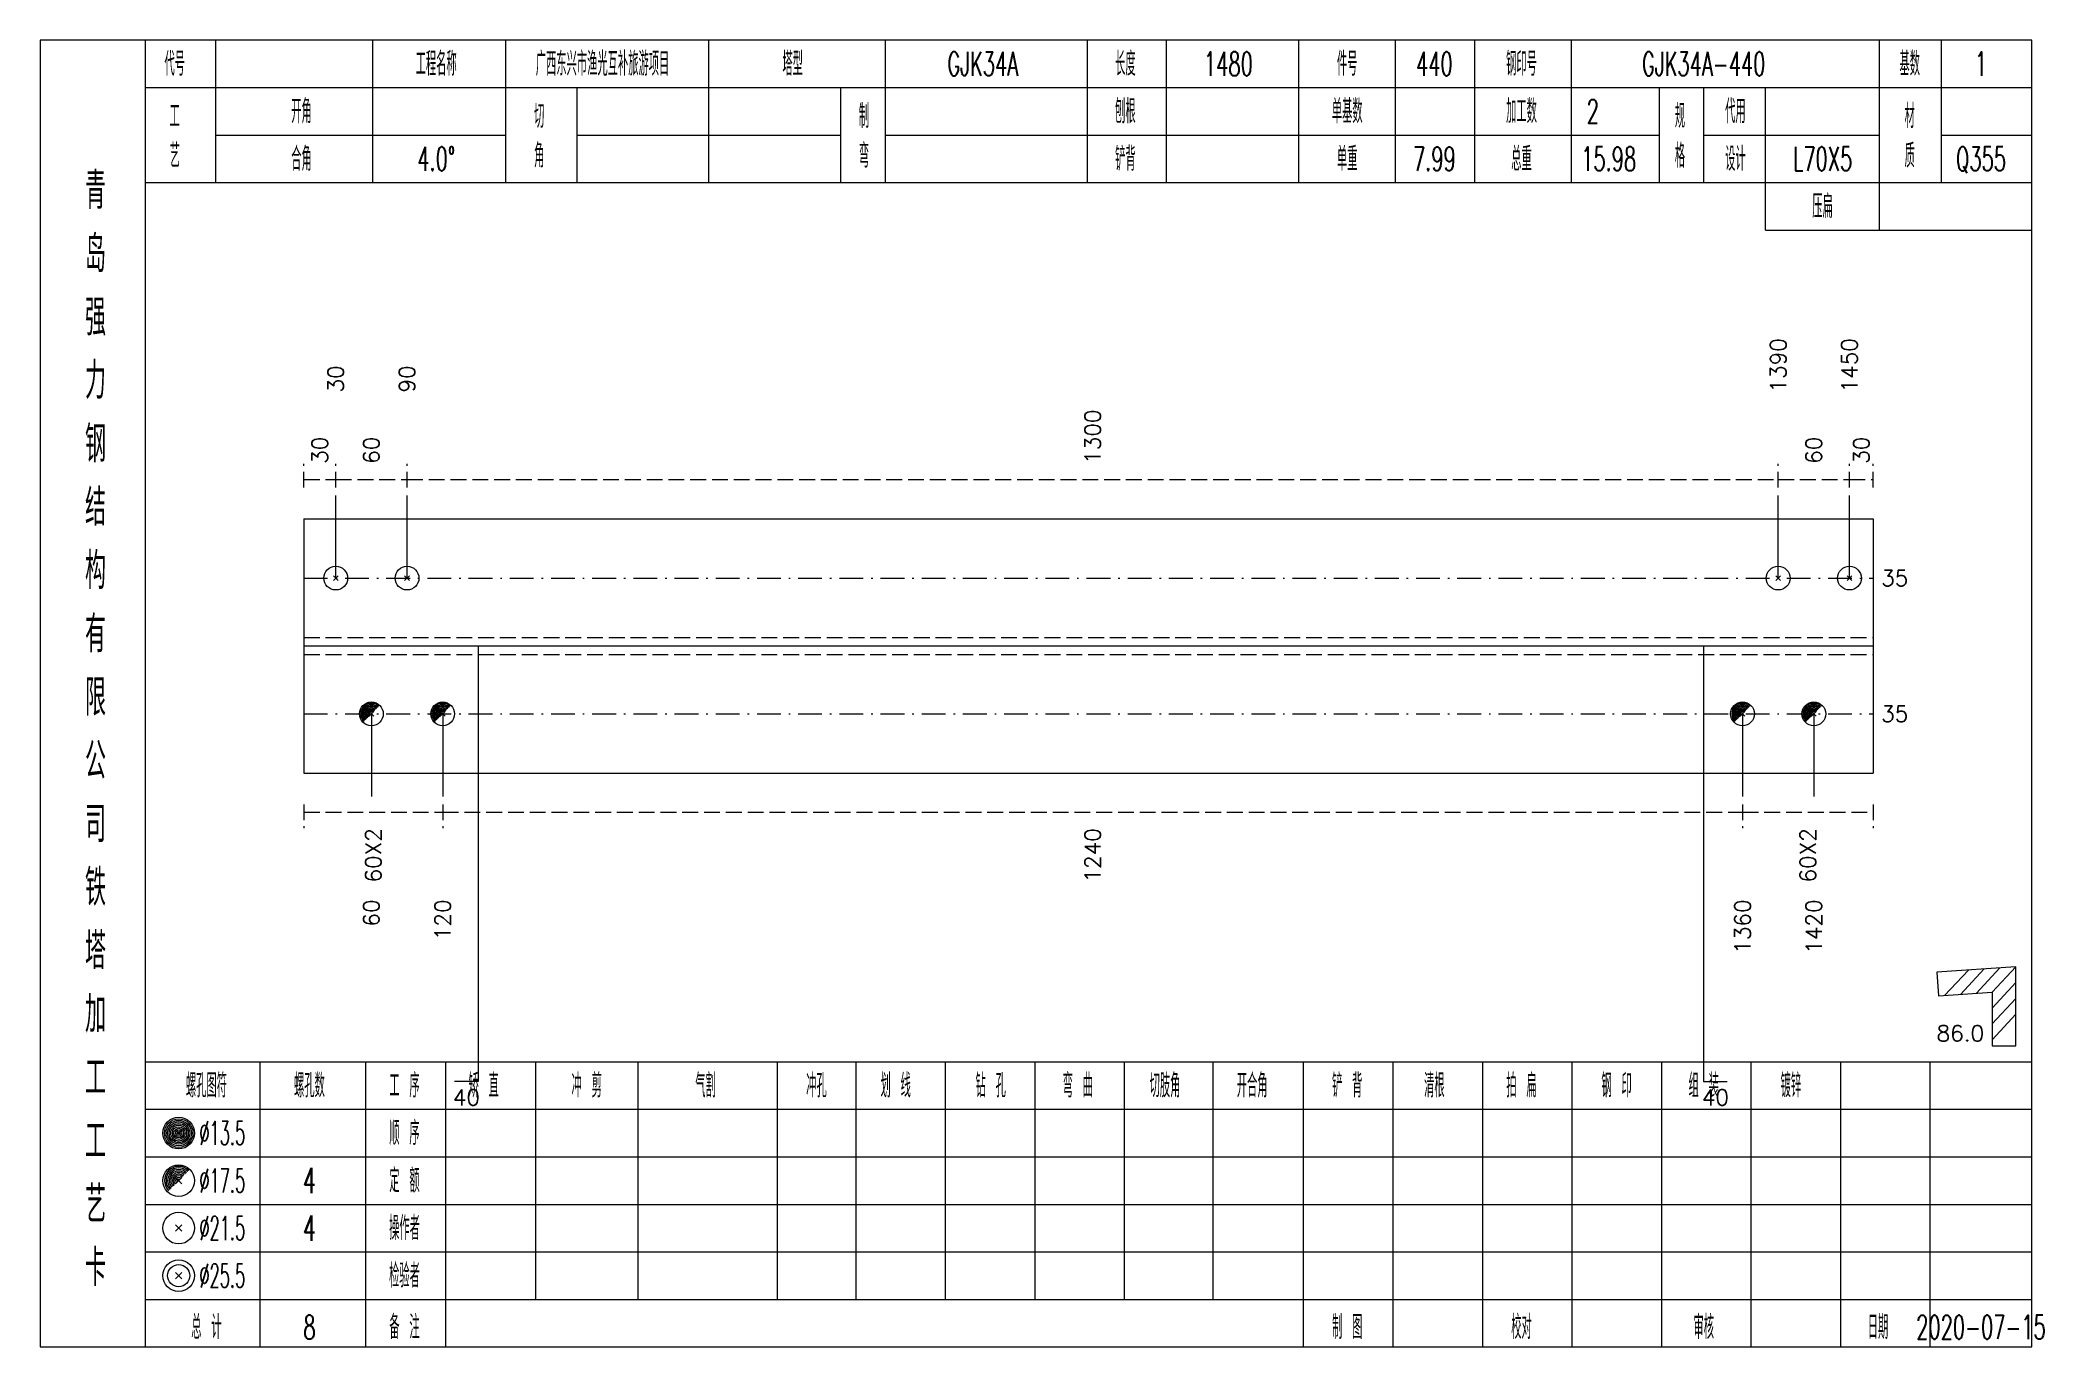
# Model space of a CAD drawing. Extents: x 0 to 2606, y -377 to 6479.
# Drawn here: x 1829.8 to 2082.7, y 4725 to 4890 of the extents above; entities that cross this region are included whole.
import ezdxf
from ezdxf.enums import TextEntityAlignment as Align

# ---------------------------------------------------------------- set-up
doc = ezdxf.new("R2010")
doc.units = 0
doc.header["$MEASUREMENT"] = 0
doc.linetypes.add('一点画线', pattern=[5.2, 3, -1, 0.2, -1])
doc.linetypes.add('虚线', pattern=[2.75, 2, -0.75])
doc.layers.get('0').update_dxf_attribs({"linetype": 'CONTINUOUS', "lineweight": 25})
for name, color, linetype, lineweight in [('1', 7, 'CONTINUOUS', 25), ('2', 7, 'CONTINUOUS', 25), ('4', 7, 'CONTINUOUS', 25)]:
    doc.layers.add(name, color=color, linetype=linetype, lineweight=lineweight)
doc.styles.get("Standard").update_dxf_attribs({"font": 'simplex.shx', "width": 0.7, "height": 3, "bigfont": 'gbhzfs.shx'})

msp = doc.modelspace()

# ---------------------------------------------------------------- texts
at = {"color": 7, "linetype": 'Continuous', "lineweight": 13}
for s, p in [('1390', (2049.2, 4845.5)), ('1450', (2058.2, 4845.5)), ('30', (1867.12, 4845.5)), ('90', (1876.12, 4845.5))]:
    msp.add_text(s, height=2, rotation=90, dxfattribs=at).set_placement(p, align=Align.MIDDLE_LEFT)
at = {"color": 8, "linetype": 'Continuous', "lineweight": 9}
for s, p in [('1300', (1962.66, 4836.5)), ('30', (1865.11, 4836.5)), ('60', (1871.62, 4836.5)), ('60', (2053.7, 4836.5)), ('30', (2059.7, 4836.5))]:
    msp.add_text(s, height=2, rotation=90, dxfattribs=at).set_placement(p, align=Align.MIDDLE_LEFT)
at = {"color": 7, "linetype": 'Continuous', "lineweight": 13}
for p in [(2062.2, 4822.07), (2062.2, 4804.93)]:
    msp.add_text('35', height=2, dxfattribs=at).set_placement(p, align=Align.MIDDLE_LEFT)
at = {"color": 8, "linetype": 'Continuous', "lineweight": 9}
for s, p in [('60X2', (1871.86, 4790.5)), ('1240', (1962.66, 4790.5)), ('60X2', (2052.95, 4790.5))]:
    msp.add_text(s, height=2, rotation=90, dxfattribs=at).set_placement(p, align=Align.MIDDLE_RIGHT)
at = {"layer": '1', "color": 7, "linetype": 'Continuous', "lineweight": 13}
for s, p in [('60', (1871.62, 4781.5)), ('120', (1880.62, 4781.5)), ('1360', (2044.7, 4781.5)), ('1420', (2053.7, 4781.5))]:
    msp.add_text(s, height=2, rotation=90, dxfattribs=at).set_placement(p, align=Align.MIDDLE_RIGHT)
at = {"layer": '2', "color": 7, "linetype": 'Continuous', "lineweight": 13}
msp.add_text('86.0', height=2, dxfattribs=at).set_placement((2075.2, 4763), align=Align.BOTTOM_RIGHT)
for p in [(1883.62, 4757.5), (2041.28, 4757.5)]:
    msp.add_text('40', height=2, dxfattribs=at).set_placement(p, align=Align.TOP_CENTER)
at = {"layer": '4', "color": 1, "linetype": 'Continuous', "lineweight": 13}
for s, height, width, p in [('代号', 3, 0.6, (1846.8, 4887)), ('工程名称', 3, 0.6, (1879.8, 4887)), ('广西东兴市渔光互补旅游项目', 3, 0.6, (1900.8, 4887)), ('塔型', 3, 0.6, (1924.8, 4887)), ('GJK34A', 3, 0.6, (1948.8, 4887)), ('长度', 3, 0.6, (1966.8, 4887)), ('1480', 3, 0.6, (1979.8, 4887)), ('件号', 3, 0.6, (1994.8, 4887)), ('440', 3, 0.6, (2005.8, 4887)), ('钢印号', 3, 0.6, (2016.8, 4887)), ('GJK34A-440', 3, 0.6, (2039.8, 4887)), ('基数', 3, 0.6, (2065.8, 4887)), ('1', 3, 0.6, (2074.8, 4887)), ('开角', 3, 0.6, (1862.8, 4881)), ('切', 3, 0.6, (1892.8, 4880.4)), ('制', 3, 0.6, (1933.8, 4880.4)), ('刨根', 3, 0.6, (1966.8, 4881)), ('单基数', 3, 0.6, (1994.8, 4881)), ('加工数', 3, 0.6, (2016.8, 4881)), ('2', 3, 0.6, (2025.8, 4881)), ('规', 3, 0.6, (2036.8, 4880.4)), ('代用', 3, 0.6, (2043.8, 4881)), ('材', 3, 0.6, (2065.8, 4880.4)), ('工', 3, 0.6, (1846.8, 4880.4)), ('艺', 3, 0.6, (1846.8, 4875.4)), ('合角', 3, 0.6, (1862.8, 4875)), ('角', 3, 0.6, (1892.8, 4875.4)), ('弯', 3, 0.6, (1933.8, 4875.4)), ('铲背', 3, 0.6, (1966.8, 4875)), ('单重', 3, 0.6, (1994.8, 4875)), ('总重', 3, 0.6, (2016.8, 4875)), ('格', 3, 0.6, (2036.8, 4875.4)), ('设计', 3, 0.6, (2043.8, 4875)), ('质', 3, 0.6, (2065.8, 4875.4)), ('4.0%%d', 3, 0.6, (1879.8, 4875)), ('7.99', 3, 0.6, (2005.8, 4875)), ('15.98', 3, 0.6, (2027.8, 4875)), ('L70X5', 3, 0.6, (2054.8, 4875)), ('Q355', 3, 0.6, (2074.8, 4875)), ('青', 4.6, 0.8, (1836.8, 4871)), ('压扁', 3, 0.6, (2054.8, 4869)), ('岛', 4.6, 0.8, (1836.8, 4863)), ('强', 4.6, 0.8, (1836.8, 4855)), ('力', 4.6, 0.8, (1836.8, 4847)), ('钢', 4.6, 0.8, (1836.8, 4839)), ('结', 4.6, 0.8, (1836.8, 4831)), ('构', 4.6, 0.8, (1836.8, 4823)), ('有', 4.6, 0.8, (1836.8, 4815)), ('限', 4.6, 0.8, (1836.8, 4807)), ('公', 4.6, 0.8, (1836.8, 4799)), ('司', 4.6, 0.8, (1836.8, 4791)), ('铁', 4.6, 0.8, (1836.8, 4783)), ('塔', 4.6, 0.8, (1836.8, 4775)), ('加', 4.6, 0.8, (1836.8, 4767)), ('工', 4.6, 0.8, (1836.8, 4759)), ('螺孔图符', 3, 0.6, (1850.8, 4758)), ('螺孔数', 3, 0.6, (1863.8, 4758)), ('工 序', 3, 0.6, (1875.8, 4758)), ('矫 直', 3, 0.6, (1885.8, 4758)), ('冲 剪', 3, 0.6, (1898.8, 4758)), ('气割', 3, 0.6, (1913.8, 4758)), ('冲孔', 3, 0.6, (1927.8, 4758)), ('划 线', 3, 0.6, (1937.8, 4758)), ('钻 孔', 3, 0.6, (1949.8, 4758)), ('弯 曲', 3, 0.6, (1960.8, 4758)), ('切肢角', 3, 0.6, (1971.8, 4758)), ('开合角', 3, 0.6, (1982.8, 4758)), ('铲 背', 3, 0.6, (1994.8, 4758)), ('清根', 3, 0.6, (2005.8, 4758)), ('拍 扁', 3, 0.6, (2016.8, 4758)), ('钢 印', 3, 0.6, (2028.8, 4758)), ('组 装', 3, 0.6, (2039.8, 4758)), ('镀锌', 3, 0.6, (2050.8, 4758)), ('工', 4.6, 0.8, (1836.8, 4751)), ('%%C13.5', 3, 0.5, (1852.8, 4752)), ('顺 序', 3, 0.6, (1875.8, 4752)), ('定 额', 3, 0.6, (1875.8, 4746)), ('艺', 4.6, 0.8, (1836.8, 4743)), ('%%C17.5', 3, 0.5, (1852.8, 4746)), ('4', 3.2, 0.6, (1863.8, 4746)), ('%%C21.5', 3, 0.5, (1852.8, 4740)), ('4', 3.2, 0.6, (1863.8, 4740)), ('操作者', 3, 0.6, (1875.8, 4740)), ('卡', 4.6, 0.8, (1836.8, 4735)), ('%%C25.5', 3, 0.5, (1852.8, 4734)), ('检验者', 3, 0.6, (1875.8, 4734)), ('总 计', 3, 0.6, (1850.8, 4727.5)), ('8', 3, 0.6, (1863.8, 4727.5)), ('备 注', 3, 0.6, (1875.8, 4727.5)), ('制 图', 3, 0.6, (1994.8, 4727.5)), ('校对', 3, 0.6, (2016.8, 4727.5)), ('审核', 3, 0.6, (2039.8, 4727.5)), ('日期', 3, 0.6, (2061.8, 4727.5)), ('2020-07-15', 3, 0.6, (2074.8, 4727.5))]:
    msp.add_text(s, height=height, dxfattribs=dict(at, width=width)).set_placement(p, align=Align.MIDDLE_CENTER)

# ---------------------------------------------------------------- linework, layer by layer
at = {"color": 8, "linetype": '虚线', "lineweight": 9}
for p, q in [((1863.1, 4833.5), (1863.1, 4836.5)), ((1867.12, 4833.5), (1867.12, 4836.5)), ((1867.12, 4833.5), (1867.12, 4836.5)), ((1876.12, 4833.5), (1876.12, 4836.5)), ((1876.12, 4833.5), (1876.12, 4836.5)), ((2049.2, 4833.5), (2049.2, 4836.5)), ((2049.2, 4833.5), (2049.2, 4836.5)), ((2058.2, 4833.5), (2058.2, 4836.5)), ((2058.2, 4833.5), (2058.2, 4836.5)), ((2061.2, 4833.5), (2061.2, 4836.5)), ((1863.1, 4834.5), (1867.12, 4834.5)), ((1867.12, 4834.5), (1876.12, 4834.5)), ((1876.12, 4834.5), (2049.2, 4834.5)), ((2049.2, 4834.5), (2058.2, 4834.5)), ((2058.2, 4834.5), (2061.2, 4834.5)), ((1863.1, 4793.5), (1863.1, 4790.5)), ((1880.62, 4793.5), (1880.62, 4790.5)), ((1880.62, 4793.5), (1880.62, 4790.5)), ((2044.7, 4793.5), (2044.7, 4790.5)), ((2044.7, 4793.5), (2044.7, 4790.5)), ((2061.2, 4793.5), (2061.2, 4790.5)), ((1863.1, 4792.5), (1880.62, 4792.5)), ((1880.62, 4792.5), (2044.7, 4792.5)), ((2044.7, 4792.5), (2061.2, 4792.5))]:
    msp.add_line(p, q, dxfattribs=at)
at = {"color": 7, "linetype": 'Continuous', "lineweight": 13}
for p, q in [((1867.12, 4822.07), (1867.12, 4832.5)), ((1876.12, 4822.07), (1876.12, 4832.5)), ((2049.2, 4822.07), (2049.2, 4832.5)), ((2058.2, 4822.07), (2058.2, 4832.5)), ((1866.82, 4821.77), (1867.42, 4822.37)), ((1867.42, 4821.77), (1866.82, 4822.37)), ((1875.82, 4821.77), (1876.42, 4822.37)), ((1876.42, 4821.77), (1875.82, 4822.37)), ((2048.9, 4821.77), (2049.5, 4822.37)), ((2049.5, 4821.77), (2048.9, 4822.37)), ((2057.9, 4821.77), (2058.5, 4822.37)), ((2058.5, 4821.77), (2057.9, 4822.37)), ((1871.62, 4804.93), (1871.62, 4794.5)), ((1880.62, 4804.93), (1880.62, 4794.5)), ((2044.7, 4804.93), (2044.7, 4794.5)), ((2053.7, 4804.93), (2053.7, 4794.5))]:
    msp.add_line(p, q, dxfattribs=at)
at = {"color": 7, "linetype": 'Continuous', "lineweight": 18}
for p, q in [((1863.1, 4829.57), (1863.1, 4797.43)), ((1863.1, 4829.57), (2061.2, 4829.57)), ((2061.2, 4829.57), (2061.2, 4797.43)), ((1863.1, 4813.5), (2061.2, 4813.5))]:
    msp.add_line(p, q, dxfattribs=at)
at = {"color": 3, "linetype": '一点画线', "lineweight": 13}
for p, q in [((1863.1, 4822.07), (2061.2, 4822.07)), ((1863.1, 4804.93), (2061.2, 4804.93))]:
    msp.add_line(p, q, dxfattribs=at)
at = {"color": 1, "linetype": '虚线', "lineweight": 18}
for p, q in [((1863.1, 4814.57), (2061.2, 4814.57)), ((1863.1, 4812.43), (2061.2, 4812.43))]:
    msp.add_line(p, q, dxfattribs=at)
at = {"color": 7, "linetype": 'Continuous', "lineweight": 13}
for centre in [(1867.12, 4822.07), (1876.12, 4822.07), (2049.2, 4822.07), (2058.2, 4822.07)]:
    msp.add_circle(centre, 1.5, dxfattribs=at)
at = {"layer": '1', "color": 7, "linetype": 'Continuous', "lineweight": 0}
for p, q in [((1871.32, 4804.63), (1871.92, 4805.23)), ((1871.32, 4805.23), (1871.92, 4804.63)), ((1880.32, 4804.63), (1880.92, 4805.23)), ((1880.32, 4805.23), (1880.92, 4804.63)), ((2044.4, 4804.63), (2045, 4805.23)), ((2044.4, 4805.23), (2045, 4804.63)), ((2053.4, 4804.63), (2054, 4805.23)), ((2053.4, 4805.23), (2054, 4804.63))]:
    msp.add_line(p, q, dxfattribs=at)
at = {"layer": '1', "color": 7, "linetype": 'Continuous', "lineweight": 18}
msp.add_line((1863.1, 4797.43), (2061.2, 4797.43), dxfattribs=at)
at = {"layer": '1', "color": 7, "linetype": 'Continuous', "lineweight": 13}
for centre in [(1871.62, 4804.93), (1880.62, 4804.93), (2044.7, 4804.93), (2053.7, 4804.93)]:
    msp.add_circle(centre, 1.5, dxfattribs=at)
for centre, radius in [((1871.62, 4804.93), 1.35), ((1871.62, 4804.93), 1.2), ((1871.62, 4804.93), 1.05), ((1880.62, 4804.93), 1.35), ((1880.62, 4804.93), 1.2), ((1880.62, 4804.93), 1.05), ((2044.7, 4804.93), 1.35), ((2044.7, 4804.93), 1.2), ((2044.7, 4804.93), 1.05), ((2053.7, 4804.93), 1.35), ((2053.7, 4804.93), 1.2), ((2053.7, 4804.93), 1.05), ((1871.62, 4804.93), 0.9), ((1871.62, 4804.93), 0.75), ((1871.62, 4804.93), 0.6), ((1871.62, 4804.93), 0.45), ((1871.62, 4804.93), 0.3), ((1871.62, 4804.93), 0.15), ((1880.62, 4804.93), 0.9), ((1880.62, 4804.93), 0.75), ((1880.62, 4804.93), 0.6), ((1880.62, 4804.93), 0.45), ((1880.62, 4804.93), 0.3), ((1880.62, 4804.93), 0.15), ((2044.7, 4804.93), 0.9), ((2044.7, 4804.93), 0.75), ((2044.7, 4804.93), 0.6), ((2044.7, 4804.93), 0.45), ((2044.7, 4804.93), 0.3), ((2044.7, 4804.93), 0.15), ((2053.7, 4804.93), 0.9), ((2053.7, 4804.93), 0.75), ((2053.7, 4804.93), 0.6), ((2053.7, 4804.93), 0.45), ((2053.7, 4804.93), 0.3), ((2053.7, 4804.93), 0.15)]:
    msp.add_arc(centre, radius, 45, 225, dxfattribs=at)
at = {"layer": '2', "color": 7, "linetype": 'Continuous', "lineweight": 13}
for p, q in [((1885.12, 4813.5), (1885.12, 4758.5)), ((2039.78, 4813.5), (2039.78, 4758.5)), ((2079.2, 4773), (2069.22, 4772.3)), ((2069.22, 4772.3), (2069.43, 4769.31)), ((2070.21, 4769.36), (2073.21, 4772.58)), ((2072.21, 4769.5), (2075.21, 4772.72)), ((2074.2, 4769.64), (2077.2, 4772.86)), ((2076.2, 4769.78), (2079.2, 4773)), ((2076.2, 4767.78), (2079.2, 4771)), ((2079.2, 4763), (2079.2, 4773)), ((2069.43, 4769.31), (2076.2, 4769.78)), ((2076.2, 4769.78), (2076.2, 4763)), ((2076.2, 4765.78), (2079.2, 4769)), ((2076.2, 4763.78), (2079.2, 4767)), ((2076.2, 4763), (2079.2, 4763)), ((1885.12, 4758.5), (1882.12, 4758.5)), ((2039.78, 4758.5), (2042.78, 4758.5))]:
    msp.add_line(p, q, dxfattribs=at)
at = {"layer": '4', "color": 1, "linetype": 'Continuous', "lineweight": 18}
for p, q in [((1843.1, 4725), (1843.1, 4890)), ((1852, 4872), (1852, 4890)), ((1871.8, 4872), (1871.8, 4890)), ((1888.6, 4872), (1888.6, 4890)), ((1914.2, 4872), (1914.2, 4890)), ((1936.5, 4872), (1936.5, 4890)), ((1962, 4872), (1962, 4890)), ((1972, 4872), (1972, 4890)), ((1988.7, 4872), (1988.7, 4890)), ((2000.9, 4872), (2000.9, 4890)), ((2010.9, 4872), (2010.9, 4890)), ((2023.1, 4872), (2023.1, 4890)), ((2062, 4866), (2062, 4890)), ((2069.8, 4872), (2069.8, 4890)), ((1843.1, 4884), (2081.2, 4884)), ((1897.6, 4872), (1897.6, 4884)), ((1930.9, 4872), (1930.9, 4884)), ((2034.2, 4872), (2034.2, 4884)), ((2039.8, 4872), (2039.8, 4884)), ((2047.6, 4866), (2047.6, 4884)), ((1852, 4878), (1888.6, 4878)), ((1897.6, 4878), (1930.9, 4878)), ((1936.5, 4878), (2034.2, 4878)), ((2039.8, 4878), (2062, 4878)), ((2069.8, 4878), (2081.2, 4878)), ((1843.1, 4872), (2081.2, 4872)), ((2047.6, 4866), (2081.2, 4866)), ((1843.1, 4761), (2081.2, 4761)), ((1857.6, 4725), (1857.6, 4761)), ((1870.9, 4725), (1870.9, 4761)), ((1881, 4725), (1881, 4761)), ((1892.4, 4731), (1892.4, 4761)), ((1905.3, 4731), (1905.3, 4761)), ((1922.9, 4731), (1922.9, 4761)), ((1932.8, 4731), (1932.8, 4761)), ((1944.1, 4731), (1944.1, 4761)), ((1955.4, 4731), (1955.4, 4761)), ((1966.7, 4731), (1966.7, 4761)), ((1977.9, 4731), (1977.9, 4761)), ((1989.3, 4731), (1989.3, 4761)), ((2000.6, 4731), (2000.6, 4761)), ((2011.9, 4731), (2011.9, 4761)), ((2023.2, 4731), (2023.2, 4761)), ((2034.5, 4731), (2034.5, 4761)), ((2045.8, 4731), (2045.8, 4761)), ((2057.1, 4731), (2057.1, 4761)), ((2068.4, 4731), (2068.4, 4761)), ((1843.1, 4755), (2081.2, 4755)), ((1843.1, 4749), (2081.2, 4749)), ((1843.1, 4743), (2081.2, 4743)), ((1843.1, 4737), (2081.2, 4737)), ((1843.1, 4731), (2081.2, 4731)), ((1989.3, 4725), (1989.3, 4731)), ((2000.6, 4725), (2000.6, 4731)), ((2011.9, 4725), (2011.9, 4731)), ((2023.2, 4725), (2023.2, 4731)), ((2034.5, 4725), (2034.5, 4731)), ((2045.8, 4725), (2045.8, 4731)), ((2057.1, 4725), (2057.1, 4731)), ((2068.4, 4725), (2068.4, 4731))]:
    msp.add_line(p, q, dxfattribs=at)
at = {"layer": '4', "color": 7, "linetype": 'Continuous', "lineweight": 13}
for p, q in [((1847.1, 4751.8), (1847.5, 4752.2)), ((1847.5, 4751.8), (1847.1, 4752.2)), ((1846.9, 4739.6), (1847.7, 4740.4)), ((1847.7, 4739.6), (1846.9, 4740.4)), ((1846.9, 4733.6), (1847.7, 4734.4)), ((1847.7, 4733.6), (1846.9, 4734.4))]:
    msp.add_line(p, q, dxfattribs=at)
at = {"layer": '4', "color": 7, "linetype": 'Continuous', "lineweight": 0}
for p, q in [((1846.9, 4745.6), (1847.7, 4746.4)), ((1846.9, 4746.4), (1847.7, 4745.6))]:
    msp.add_line(p, q, dxfattribs=at)
at = {"layer": '4', "color": 1, "linetype": 'Continuous', "lineweight": 18}
msp.add_lwpolyline([(1829.8, 4890), (1829.8, 4725), (2081.2, 4725), (2081.2, 4890)], close=True, dxfattribs=at)
at = {"layer": '4', "color": 7, "linetype": 'Continuous', "lineweight": 13}
for centre, radius in [((1847.3, 4752), 2), ((1847.3, 4752), 1.8), ((1847.3, 4752), 1.6), ((1847.3, 4752), 1.4), ((1847.3, 4752), 1.2), ((1847.3, 4752), 1), ((1847.3, 4752), 0.8), ((1847.3, 4752), 0.6), ((1847.3, 4752), 0.4), ((1847.3, 4752), 0.2), ((1847.3, 4746), 2), ((1847.3, 4740), 2), ((1847.3, 4734), 2), ((1847.3, 4734), 1.4)]:
    msp.add_circle(centre, radius, dxfattribs=at)
for radius in [1.8, 1.6, 1.4, 1.2, 1, 0.8, 0.6, 0.4, 0.2]:
    msp.add_arc((1847.3, 4746), radius, 45, 225, dxfattribs=at)

msp.set_redraw_order([(e.dxf.handle, doc.entitydb.next_handle()) for e in msp.query("TEXT MTEXT ATTDEF DIMENSION ARC_DIMENSION")])  # texts and dimensions are drawn at this point

doc.saveas('drawing.dxf')
